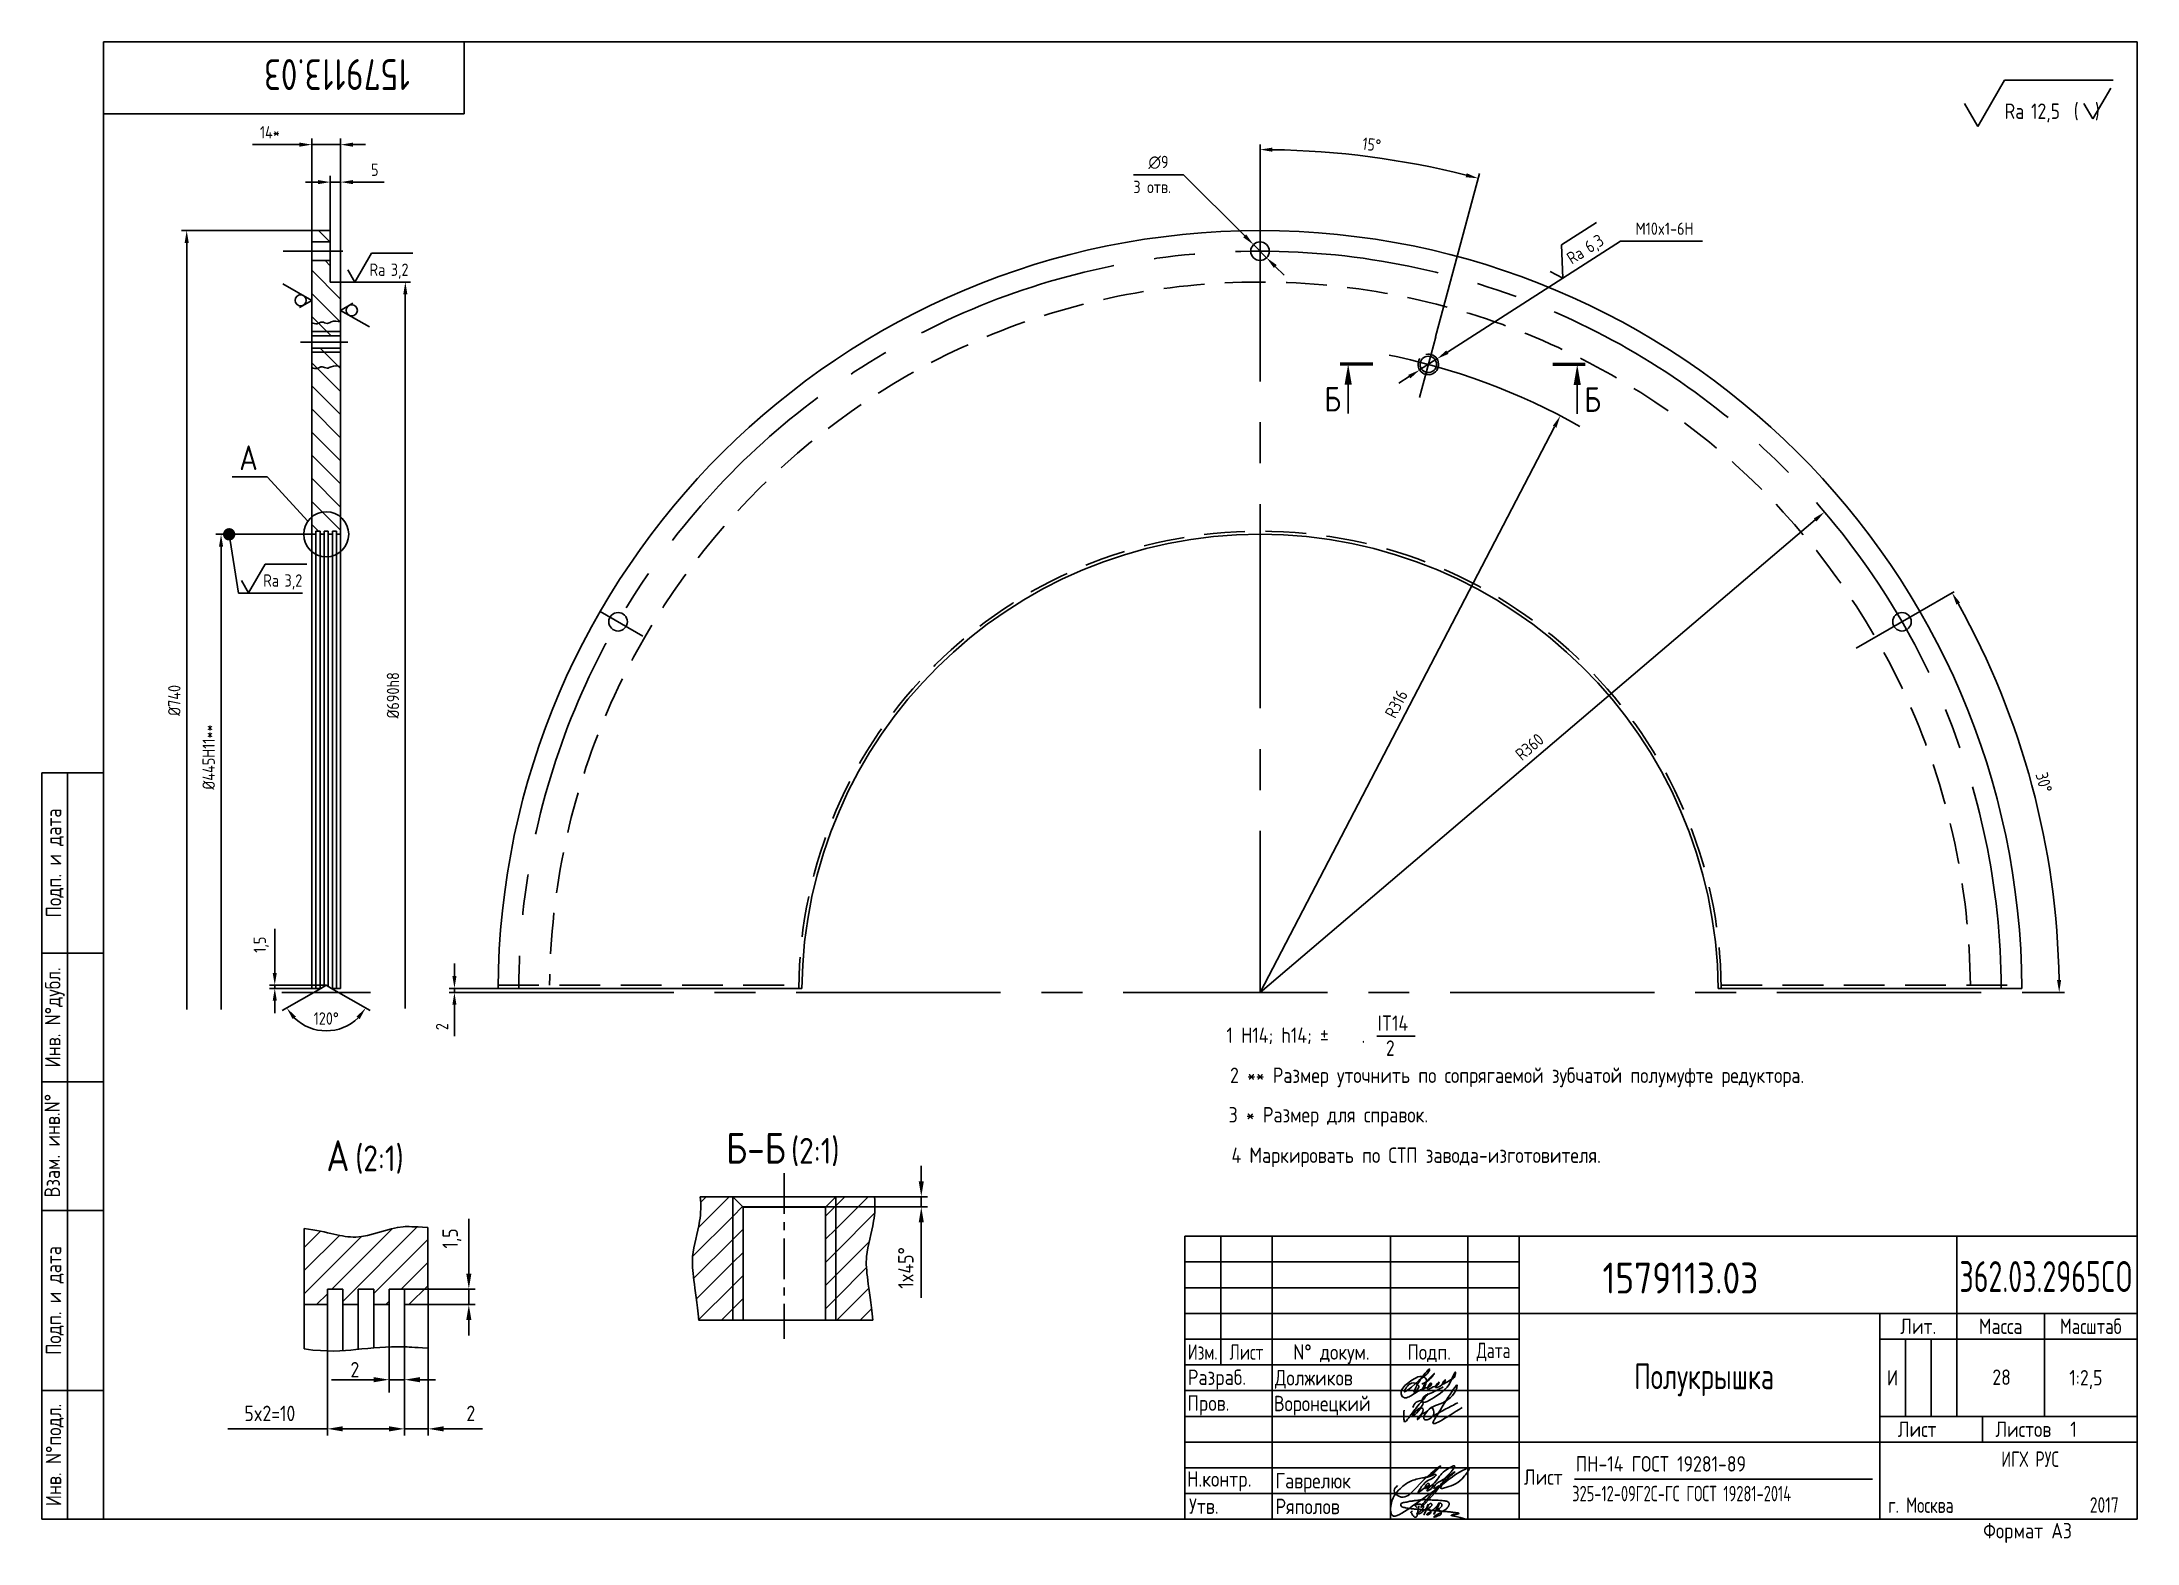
# Paper-space layout 'Format_A3' of a CAD drawing. Header units: millimetres. Extents: x 17 to 424, y 0 to 292.
# The model-space entities are those that its viewports show. They can reach past a viewport. Long polylines and large blocks are cut down to what shows.
import ezdxf
from ezdxf.enums import TextEntityAlignment as Align

# ---------------------------------------------------------------- set-up
doc = ezdxf.new("R2010")
doc.units = ezdxf.units.MM
doc.header["$LTSCALE"] = 0.5
doc.linetypes.add('CENTER', pattern=[50.8, 31.75, -6.35, 6.35, -6.35])
doc.linetypes.add('HIDDEN', pattern=[9.525, 6.35, -3.175])
for name, color, linetype in [('Bord', 1, 'Continuous'), ('Cen', 5, 'CENTER'), ('Con', 6, 'Continuous'), ('Cont', 6, 'Continuous'), ('Dim', 7, 'Continuous'), ('Hatch', 2, 'Continuous'), ('Hide', 2, 'HIDDEN'), ('Text', 3, 'Continuous'), ('Textb', 6, 'Continuous'), ('Vporti', 7, 'Continuous')]:
    doc.layers.add(name, color=color, linetype=linetype)
doc.layers.get('Vporti').off()
doc.styles.add('Style1', font='romans.shx', dxfattribs={"width": 0.8})
doc.dimstyles.new('Copy of Dia2', dxfattribs={"dimscale": 2, "dimtxt": 3, "dimasz": 3, "dimexe": 1.25, "dimexo": 0.625, "dimgap": 1.5, "dimtad": 1, "dimtoh": 1, "dimdec": 0, "dimtxsty": 'Style1', "dimcen": 2.5, "dimse1": 1, "dimclrt": 3, "dimadec": 0, "dimazin": 0, "dimtfac": 1, "dimtdec": 0, "dimtmove": 0, "dimatfit": 2, "dimfxl": 1, "dimarcsym": 0})
doc.dimstyles.new('Dia_2', dxfattribs={"dimscale": 2, "dimtxt": 3, "dimasz": 3, "dimexe": 1.25, "dimexo": 0.625, "dimgap": 1.5, "dimtad": 1, "dimtoh": 1, "dimdec": 0, "dimtxsty": 'Style1', "dimcen": 2.5, "dimclrt": 3, "dimadec": 0, "dimazin": 0, "dimtfac": 1, "dimtdec": 0, "dimtmove": 0, "dimatfit": 3, "dimfxl": 1, "dimarcsym": 0})
doc.dimstyles.new('LIN 2', dxfattribs={"dimscale": 2, "dimtxt": 3, "dimasz": 3, "dimexe": 1.5, "dimexo": 0, "dimgap": 1.5, "dimtad": 1, "dimdec": 0, "dimrnd": 1, "dimdsep": 46, "dimtxsty": 'Style1', "dimcen": 0, "dimdle": 2, "dimclrd": 256, "dimclrt": 3, "dimadec": 0, "dimazin": 0, "dimtfac": 0.666667, "dimtdec": 0, "dimtmove": 0, "dimatfit": 2, "dimfxl": 1, "dimtvp": 0.833333, "dimtolj": 1, "dimtzin": 0, "dimarcsym": 0})
doc.dimstyles.new('Lin_0.5', dxfattribs={"dimscale": 0.5, "dimtxt": 3, "dimasz": 3, "dimexe": 1.25, "dimexo": 0, "dimgap": 1.5, "dimtad": 1, "dimtxsty": 'Style1', "dimcen": 2.5, "dimclrt": 3, "dimadec": 0, "dimazin": 0, "dimtfac": 1, "dimtmove": 0, "dimatfit": 3, "dimldrblk": 'DOT', "dimfxl": 1, "dimarcsym": 0})
doc.dimstyles.new('Lin_2', dxfattribs={"dimscale": 2, "dimtxt": 3, "dimasz": 3, "dimexe": 1.25, "dimexo": 0, "dimgap": 1.5, "dimtad": 1, "dimdec": 1, "dimtxsty": 'Style1', "dimcen": 2.5, "dimclrt": 3, "dimadec": 0, "dimazin": 0, "dimtfac": 1, "dimtdec": 1, "dimtmove": 0, "dimatfit": 3, "dimldrblk": 'DOT', "dimfxl": 1, "dimarcsym": 0})

psp = doc.layouts.new('Format_A3')

# ---------------------------------------------------------------- texts
at = {"layer": 'Con', "style": 'Style1', "width": 0.75}
psp.add_text('1579113.03', height=6, rotation=180, dxfattribs=at).set_placement((88.77, 288.66))
at = {"layer": 'Con', "style": 'Style1', "width": 0.8}
psp.add_text('1579113.03', height=6, dxfattribs=at).set_placement((320.42, 48.87))
at = {"layer": 'Con', "style": 'Style1', "width": 0.490878}
psp.add_text('362.03.2965CO', height=6, dxfattribs=at).set_placement((389.76, 49.16), (423.42, 49.16), align=Align.FIT)
at = {"layer": 'Text', "style": 'Style1', "width": 0.8}
for s, p in [('Подп. и дата', (19.76, 132.5)), ('Инв. N%%dдубл.', (19.76, 102.5)), ('Взам. инв.N%%d ', (19.26, 78.38)), ('Подп. и дата', (19.76, 47.5)), ('Инв. N%%dподл.', (19.76, 17.5))]:
    psp.add_text(s, height=3, rotation=90, dxfattribs=at).set_placement(p, align=Align.MIDDLE)
at = {"layer": 'Text', "style": 'Style1'}
for s, width, p in [('IT14', 0.8, (276.75, 99.89)), ('1 H14; h14; %%P    .', 0.8, (247.38, 97.54)), (' 2', 0.8, (276.75, 95.03)), ('2 ** Размер уточнить по сопрягаемой зубчатой полумуфте редуктора.', 0.8, (248.07, 89.76)), ('3 * Размер для справок.', 0.8, (247.8, 82.09)), ('4 Маркировать по СТП завода-изготовителя.', 0.8, (248.35, 74.23)), ('Разpаб.', 0.8, (239.87, 31.1)), ('Должиков', 0.8, (256.77, 31)), ('28', 0.8, (396.15, 31.11)), ('1:2,5', 0.8, (411.09, 31)), ('Пpов.', 0.8, (239.79, 26.08)), ('Воронецкий', 0.8, (256.57, 26)), ('1', 0.8, (411.29, 21)), ('ПН-14 ГОСТ 19281-89', 0.8, (315.21, 14.27)), ('Н.контp.', 0.8, (239.71, 11.34)), ('Гаврелюк', 0.8, (256.9, 11)), ('Лист', 0.8, (305.15, 11.7)), ('Утв.', 0.8, (240.1, 6.06)), ('Ряполов', 0.8, (256.9, 6)), ('325-12-09Г2С-ГС ГОСТ 19281-2014', 0.65, (314.53, 8.5)), ('г. Москва', 0.7, (375.93, 6.25)), ('Фоpмат А3', 0.8, (394.37, 1.29))]:
    psp.add_text(s, height=3, dxfattribs=dict(at, width=width)).set_placement(p)
for s, width, p in [('Лит.', 0.8, (381.76, 42.5)), ('Масса', 0.8, (397.76, 42.5)), ('Масштаб', 0.75, (415.26, 42.5)), ('Изм.', 0.7, (242.76, 37.5)), ('Лист', 0.7, (251.26, 37.5)), ('N%%d докум.', 0.8, (267.76, 37.5)), ('Подп.', 0.8, (286.76, 37.5)), ('Лист', 0.8, (381.54, 22.5)), ('Лист', 0.8, (381.54, 22.5)), ('Листов', 0.8, (402.16, 22.5)), ('Листов', 0.8, (402.16, 22.5))]:
    psp.add_text(s, height=3, dxfattribs=dict(at, width=width)).set_placement(p, align=Align.MIDDLE_CENTER)
for s, width, p in [('Дата', 0.7, (299.26, 37.5)), ('И', 0.8, (376.76, 32.5)), ('ИГХ РУС', 0.7, (403.49, 16.69))]:
    psp.add_text(s, height=3, dxfattribs=dict(at, width=width)).set_placement(p, align=Align.MIDDLE)
at = {"layer": 'Text', "style": 'Style1', "width": 0.7}
psp.add_attdef('2017', (415.08, 6.29), '', height=3, dxfattribs=at)
at = {"layer": 'Textb', "style": 'Style1', "width": 0.7}
psp.add_text('Полукрышка', height=5, dxfattribs=at).set_placement((326.58, 30.28))

msp = doc.modelspace()

# ---------------------------------------------------------------- texts
at = {"layer": 'Dim', "color": 3, "insert": (818.553, -141.173), "char_height": 1.5, "attachment_point": 5, "style": 'Style1'}
msp.add_mtext('2', dxfattribs=at)
at = {"layer": 'Text', "style": 'Style1', "width": 0.8}
msp.add_text('3 отв.', height=6, dxfattribs=at).set_placement((1267.548, 414.903))
at = {"layer": 'Textb', "style": 'Style1', "width": 0.8}
msp.add_text('A', height=12, dxfattribs=at).set_placement((833.364, 280.403))

# ---------------------------------------------------------------- blocks, each defined once
blk = doc.blocks.new('A$C314368CF')
at = {"layer": 'Text'}
for q in [(7.18, 6), (1.98, 3)]:
    blk.add_line((3.72, 0), q, dxfattribs=at)
at = {"layer": 'Text', "style": 'Style1', "width": 0.8}
blk.add_text('(  )', height=3, dxfattribs=at).set_placement((0, 0))
blk = doc.blocks.new('sherISO_18')
at = {"layer": 'Cont'}
for p, q in [((-30.94, -16.46), (-25.74, -7.46)), ((-25.74, -7.46), (-4.67, -7.46)), ((-30.94, -16.46), (-33.54, -11.96))]:
    blk.add_line(p, q, dxfattribs=at)
blk.add_blockref('A$C314368CF', (-12.3, -14.96))
at = {"layer": 'Textb', "style": 'Style1', "width": 0.8}
blk.add_text('Ra', height=3, dxfattribs=at).set_placement((-25.74, -14.96))
blk.add_attdef('12,5', (-20.6, -14.96), '', height=3, dxfattribs=at)
blk = doc.blocks.new('*D14')
at = {"layer": 'Defpoints', "color": 0, "transparency": 16777216}
for p in [(815.42, -158.36), (828.18, -157.36), (832.73, -158.36)]:
    blk.add_point(p, dxfattribs=at)
at = {"layer": 'Dim', "color": 0, "lineweight": -2, "transparency": 16777216}
for p, q in [((832.73, -155.86), (832.73, -154.36)), ((815.42, -158.36), (833.35, -158.36)), ((828.18, -157.36), (833.35, -157.36)), ((832.73, -157.36), (832.73, -158.36)), ((832.73, -159.86), (832.73, -167.2))]:
    blk.add_line(p, q, dxfattribs=at)
at = {"layer": 'Dim', "color": 0, "transparency": 16777216}
for points in [[(832.48, -155.86), (832.98, -155.86), (832.73, -157.36)], [(832.48, -159.86), (832.98, -159.86), (832.73, -158.36)]]:
    blk.add_solid(points, dxfattribs=at)
at = {"layer": 'Dim', "color": 3, "transparency": 16777216, "insert": (831.23, -164.28), "char_height": 1.5, "attachment_point": 5, "rotation": 90, "style": 'Style1'}
blk.add_mtext('1x45°', dxfattribs=at)
blk = doc.blocks.new('_Dot')
at = {"color": 0, "linetype": 'ByBlock', "lineweight": -2}
blk.add_line((-0.5, 0), (-1, 0), dxfattribs=at)
at = {"color": 0, "linetype": 'ByBlock', "const_width": 0.5}
blk.add_lwpolyline([(-0.25, 0, 1), (0.25, 0, 1)], format="xyb", close=True, dxfattribs=at)
blk = doc.blocks.new('*D16')
at = {"layer": 'Defpoints', "color": 0, "transparency": 16777216}
for p in [(825.66, -134.85), (823.38, -139.85), (825.66, -146.92)]:
    blk.add_point(p, dxfattribs=at)
at = {"layer": 'Dim', "color": 0, "lineweight": -2, "transparency": 16777216}
for p, q in [((825.66, -134.85), (825.66, -147.55)), ((823.38, -139.85), (823.38, -147.55)), ((821.88, -146.92), (820.38, -146.92)), ((823.38, -146.92), (825.66, -146.92)), ((827.16, -146.92), (830.96, -146.92))]:
    blk.add_line(p, q, dxfattribs=at)
at = {"layer": 'Dim', "color": 0, "transparency": 16777216}
for points in [[(821.88, -146.67), (821.88, -147.17), (823.38, -146.92)], [(827.16, -146.67), (827.16, -147.17), (825.66, -146.92)]]:
    blk.add_solid(points, dxfattribs=at)
at = {"layer": 'Dim', "color": 3, "transparency": 16777216, "insert": (829.81, -145.42), "char_height": 1.5, "attachment_point": 5, "style": 'Style1'}
blk.add_mtext('2', dxfattribs=at)
blk = doc.blocks.new('*D17')
at = {"layer": 'Defpoints', "color": 0, "transparency": 16777216}
for p in [(815.88, -134.85), (823.38, -139.85), (815.88, -146.92)]:
    blk.add_point(p, dxfattribs=at)
at = {"layer": 'Dim', "color": 0, "lineweight": -2, "transparency": 16777216}
for p, q in [((815.88, -134.85), (815.88, -147.55)), ((823.38, -139.85), (823.38, -147.55)), ((815.88, -146.92), (806.2, -146.92)), ((821.88, -146.92), (817.38, -146.92))]:
    blk.add_line(p, q, dxfattribs=at)
at = {"layer": 'Dim', "color": 0, "transparency": 16777216}
for points in [[(817.38, -146.67), (817.38, -147.17), (815.88, -146.92)], [(821.88, -146.67), (821.88, -147.17), (823.38, -146.92)]]:
    blk.add_solid(points, dxfattribs=at)
at = {"layer": 'Dim', "color": 3, "transparency": 16777216, "insert": (810.29, -145.42), "char_height": 1.5, "attachment_point": 5, "style": 'Style1'}
blk.add_mtext('5x2=10', dxfattribs=at)
blk = doc.blocks.new('*D18')
at = {"layer": 'Defpoints', "color": 0, "transparency": 16777216}
for p in [(823.38, -133.35), (829.62, -133.35), (825.63, -134.85)]:
    blk.add_point(p, dxfattribs=at)
at = {"layer": 'Dim', "color": 0, "lineweight": -2, "transparency": 16777216}
for p, q in [((829.62, -131.85), (829.62, -126.51)), ((823.38, -133.35), (830.25, -133.35)), ((829.62, -134.85), (829.62, -133.35)), ((825.63, -134.85), (830.25, -134.85)), ((829.62, -136.35), (829.62, -137.85))]:
    blk.add_line(p, q, dxfattribs=at)
at = {"layer": 'Dim', "color": 0, "transparency": 16777216}
for points in [[(829.37, -131.85), (829.87, -131.85), (829.62, -133.35)], [(829.37, -136.35), (829.87, -136.35), (829.62, -134.85)]]:
    blk.add_solid(points, dxfattribs=at)
at = {"layer": 'Dim', "color": 3, "transparency": 16777216, "insert": (827.98, -128.43), "char_height": 1.5, "attachment_point": 5, "rotation": 90, "style": 'Style1'}
blk.add_mtext('1,5', dxfattribs=at)
blk = doc.blocks.new('ZNAK01')
at = {"layer": 'Textb', "style": 'Style1', "width": 0.8}
blk.add_attdef('А', text='', height=6, dxfattribs=at).set_placement((3.95, -0.02), align=Align.RIGHT)
blk.add_attdef('SC(1)', (5.07, -0.02), '', height=5, dxfattribs=at)
blk = doc.blocks.new('ZNAK02')
at = {"layer": 'Textb', "style": 'Style1', "width": 0.8}
blk.add_attdef('А-А', text='', height=6, dxfattribs=at).set_placement((13.92, -0.06), align=Align.RIGHT)
blk.add_attdef('SC(1)', (14.94, -0.06), '', height=5, dxfattribs=at)
blk = doc.blocks.new('*D42')
at = {"layer": 'Defpoints', "color": 0, "transparency": 16777216}
for p in [(1415.01, 334.42), (1406.59, 329.02)]:
    blk.add_point(p, dxfattribs=at)
at = {"layer": 'Dim', "color": 0, "lineweight": -2, "transparency": 16777216}
for p, q in [((1504.11, 391.63), (1420.06, 337.66)), ((1543.91, 391.63), (1504.11, 391.63)), ((1406.59, 329.02), (1415.01, 334.42)), ((1401.54, 325.77), (1396.49, 322.53))]:
    blk.add_line(p, q, dxfattribs=at)
at = {"layer": 'Dim', "color": 0, "transparency": 16777216}
for points in [[(1419.52, 338.5), (1420.6, 336.82), (1415.01, 334.42)], [(1401, 326.62), (1402.08, 324.93), (1406.59, 329.02)]]:
    blk.add_solid(points, dxfattribs=at)
at = {"layer": 'Dim', "color": 3, "transparency": 16777216, "insert": (1525.51, 397.63), "char_height": 6, "attachment_point": 5, "style": 'Style1'}
blk.add_mtext('M10x1-6H', dxfattribs=at)
blk = doc.blocks.new('sherISO_03')
at = {"layer": 'Text'}
blk.add_line((4.04, 7), (14.12, 7), dxfattribs=at)
blk.add_lwpolyline([(-1.73, 3), (0, 0), (4.04, 7)], dxfattribs=at)
at = {"layer": 'Text', "style": 'Style1', "width": 0.8}
blk.add_text('Ra', height=3, dxfattribs=at).set_placement((3.58, 1.5))
blk.add_attdef('6,3', (8.73, 1.5), '', height=3, dxfattribs=at)
blk = doc.blocks.new('razrez06')
at = {"layer": 'Text', "const_width": 0.8}
blk.add_lwpolyline([(2, 0), (-6, 0)], dxfattribs=at)
at = {"layer": 'Text'}
blk.add_lwpolyline([(0, 0, 0, 1.76, 0), (0, -5, 1.76, 1.76, 0)], format="xyseb", dxfattribs=at)
blk.add_lwpolyline([(0, -12), (0, -5)], dxfattribs=at)
at = {"layer": 'Textb', "style": 'Style1', "width": 0.8}
blk.add_attdef('А', (1.7, -11.5), '', height=6, dxfattribs=at)
blk = doc.blocks.new('razrez05')
at = {"layer": 'Text', "const_width": 0.8}
blk.add_lwpolyline([(-2, 0), (6, 0)], dxfattribs=at)
at = {"layer": 'Text'}
blk.add_lwpolyline([(0, 0, 0, 1.76, 0), (0, -5, 1.76, 1.76, 0)], format="xyseb", dxfattribs=at)
blk.add_lwpolyline([(0, -12), (0, -5)], dxfattribs=at)
at = {"layer": 'Textb', "style": 'Style1', "width": 0.8}
blk.add_attdef('А', text='', height=6, dxfattribs=at).set_placement((-1.7, -11.5, 39), align=Align.RIGHT)
blk = doc.blocks.new('*D43')
at = {"layer": 'Defpoints', "color": 0, "transparency": 16777216}
for p in [(1325.89, 389.88), (1332.25, 383.52)]:
    blk.add_point(p, dxfattribs=at)
at = {"layer": 'Dim', "color": 0, "lineweight": -2, "transparency": 16777216}
for p, q in [((1276.11, 423.83), (1291.93, 423.83)), ((1291.93, 423.83), (1321.64, 394.12)), ((1332.25, 383.52), (1325.89, 389.88)), ((1336.49, 379.27), (1340.74, 375.03))]:
    blk.add_line(p, q, dxfattribs=at)
at = {"layer": 'Dim', "color": 0, "transparency": 16777216}
for points in [[(1322.35, 394.83), (1320.94, 393.42), (1325.89, 389.88)], [(1337.2, 379.98), (1335.79, 378.57), (1332.25, 383.52)]]:
    blk.add_solid(points, dxfattribs=at)
at = {"layer": 'Dim', "color": 3, "transparency": 16777216, "insert": (1279.76, 429.83), "char_height": 6, "attachment_point": 5, "style": 'Style1'}
blk.add_mtext('∅9', dxfattribs=at)
blk = doc.blocks.new('*D44')
at = {"layer": 'Defpoints', "color": 0, "transparency": 16777216}
for p in [(1400.15, 429.82), (1329.07, 422.66), (1414.37, 345.05), (1406.49, 315.63), (1329.07, 26.7)]:
    blk.add_point(p, dxfattribs=at)
at = {"layer": 'Dim', "color": 0, "linetype": 'ByBlock', "lineweight": -2, "transparency": 16777216}
for p, q in [((1329.07, 422.66), (1329.07, 438.54)), ((1414.37, 345.05), (1435.66, 424.5))]:
    blk.add_line(p, q, dxfattribs=at)
blk.add_arc((1329.07, 26.7), 409.34, 75.8398, 89.1602, dxfattribs=at)
at = {"layer": 'Dim', "color": 0, "transparency": 16777216}
for points in [[(1335.06, 434.99), (1335.08, 436.99), (1329.07, 436.04)], [(1429.46, 424.57), (1428.96, 422.63), (1435.01, 422.09)]]:
    blk.add_solid(points, dxfattribs=at)
at = {"layer": 'Dim', "color": 3, "transparency": 16777216, "insert": (1383.28, 438.48), "char_height": 6, "attachment_point": 5, "rotation": 352.5, "style": 'Style1'}
blk.add_mtext('15°', dxfattribs=at)
blk = doc.blocks.new('*D45')
at = {"layer": 'Defpoints', "color": 0, "transparency": 16777216}
for p in [(1474.91, 306.78), (1329.07, 26.7)]:
    blk.add_point(p, dxfattribs=at)
at = {"layer": 'Dim', "color": 0, "lineweight": -2, "transparency": 16777216}
blk.add_line((1329.07, 26.7), (1472.14, 301.46), dxfattribs=at)
at = {"layer": 'Dim', "color": 0, "transparency": 16777216}
blk.add_solid([(1471.26, 301.92), (1473.03, 301), (1474.91, 306.78)], dxfattribs=at)
at = {"layer": 'Dim', "color": 3, "transparency": 16777216, "insert": (1395.28, 166.85), "char_height": 6, "attachment_point": 5, "rotation": 62.4933, "style": 'Style1'}
blk.add_mtext('R316', dxfattribs=at)
blk = doc.blocks.new('*D46')
at = {"layer": 'Defpoints', "color": 0, "transparency": 16777216}
for p in [(1649.48, 211.73), (1711.28, 94.1), (945.13, 26.7), (1329, 26.7), (1712.88, 26.7)]:
    blk.add_point(p, dxfattribs=at)
at = {"layer": 'Dim', "color": 0, "lineweight": -2, "transparency": 16777216}
blk.add_line((1714.13, 26.7), (1719.68, 26.7), dxfattribs=at)
blk.add_arc((1329, 26.7), 388.17, 0.8856, 29.1144, dxfattribs=at)
at = {"layer": 'Dim', "color": 0, "transparency": 16777216}
for points in [[(1667.26, 215.07), (1669, 216.06), (1665.17, 220.78)], [(1718.13, 32.7), (1716.13, 32.69), (1717.18, 26.7)]]:
    blk.add_solid(points, dxfattribs=at)
at = {"layer": 'Dim', "color": 3, "transparency": 16777216, "insert": (1709.75, 128.72), "char_height": 6, "attachment_point": 5, "rotation": 285, "style": 'Style1'}
blk.add_mtext('30°', dxfattribs=at)
blk = doc.blocks.new('*D47')
at = {"layer": 'Defpoints', "color": 0, "transparency": 16777216}
for p in [(1603.2, 260.04), (1329.07, 26.7)]:
    blk.add_point(p, dxfattribs=at)
at = {"layer": 'Dim', "color": 0, "lineweight": -2, "transparency": 16777216}
blk.add_line((1329.07, 26.7), (1598.64, 256.16), dxfattribs=at)
at = {"layer": 'Dim', "color": 0, "transparency": 16777216}
blk.add_solid([(1597.99, 256.92), (1599.28, 255.39), (1603.2, 260.04)], dxfattribs=at)
at = {"layer": 'Dim', "color": 3, "transparency": 16777216, "insert": (1459.96, 145.99), "char_height": 6, "attachment_point": 5, "rotation": 40.405, "style": 'Style1'}
blk.add_mtext('R360', dxfattribs=at)
blk = doc.blocks.new('*D48')
at = {"layer": 'Defpoints', "color": 0, "transparency": 16777216}
for p in [(868.58, 438.44), (868.58, 396.7), (882.58, 371.7)]:
    blk.add_point(p, dxfattribs=at)
at = {"layer": 'Dim', "color": 0, "lineweight": -2, "transparency": 16777216}
for p, q in [((868.58, 396.7), (868.58, 441.44)), ((882.58, 371.7), (882.58, 441.44))]:
    blk.add_line(p, q, dxfattribs=at)
at = {"layer": 'Dim', "lineweight": -2, "transparency": 16777216}
for p, q in [((862.58, 438.44), (839.84, 438.44)), ((882.58, 438.44), (868.58, 438.44)), ((888.58, 438.44), (894.58, 438.44))]:
    blk.add_line(p, q, dxfattribs=at)
at = {"layer": 'Dim', "transparency": 16777216}
for points in [[(862.58, 439.44), (862.58, 437.44), (868.58, 438.44)], [(888.58, 439.44), (888.58, 437.44), (882.58, 438.44)]]:
    blk.add_solid(points, dxfattribs=at)
at = {"layer": 'Dim', "color": 3, "transparency": 16777216, "insert": (848.21, 444.44), "char_height": 6, "attachment_point": 5, "style": 'Style1'}
blk.add_mtext('\\A1;14*', dxfattribs=at)
blk = doc.blocks.new('sherISO_09')
at = {"layer": 'Text'}
for q in [(4.04, 7), (-1.73, 3)]:
    blk.add_line((0, 0), q, dxfattribs=at)
blk.add_circle((0, 2.71), 1.35, dxfattribs=at)
blk = doc.blocks.new('*D49')
at = {"layer": 'Defpoints', "color": 0, "transparency": 16777216}
for p in [(872.98, 28.7), (875.58, 30.2), (875.58, 30.2), (878.18, 28.7), (868.01, 9.4)]:
    blk.add_point(p, dxfattribs=at)
at = {"layer": 'Dim', "color": 0, "lineweight": -2, "transparency": 16777216}
for p, q in [((872.98, 28.7), (854.24, 17.88)), ((878.18, 28.7), (896.91, 17.88))]:
    blk.add_line(p, q, dxfattribs=at)
blk.add_arc((875.58, 30.2), 22.14, 225.5783, 314.4217, dxfattribs=at)
at = {"layer": 'Dim', "color": 0, "transparency": 16777216}
for points in [[(859.29, 13.77), (860.88, 15), (856.41, 19.13)], [(890.28, 15), (891.86, 13.77), (894.75, 19.13)]]:
    blk.add_solid(points, dxfattribs=at)
at = {"layer": 'Dim', "color": 3, "transparency": 16777216, "insert": (875.58, 14.06), "char_height": 6, "attachment_point": 5, "style": 'Style1'}
blk.add_mtext('120°', dxfattribs=at)
blk = doc.blocks.new('*D50')
at = {"layer": 'Defpoints', "color": 0, "transparency": 16777216}
for p in [(850.59, 30.2), (868.58, 28.7), (875.58, 30.2)]:
    blk.add_point(p, dxfattribs=at)
at = {"layer": 'Dim', "color": 0, "lineweight": -2, "transparency": 16777216}
for p, q in [((850.59, 36.2), (850.59, 57.57)), ((875.58, 30.2), (848.09, 30.2)), ((868.58, 28.7), (848.09, 28.7)), ((850.59, 28.7), (850.59, 30.2)), ((850.59, 22.7), (850.59, 16.7))]:
    blk.add_line(p, q, dxfattribs=at)
at = {"layer": 'Dim', "color": 0, "transparency": 16777216}
for points in [[(849.59, 36.2), (851.59, 36.2), (850.59, 30.2)], [(849.59, 22.7), (851.59, 22.7), (850.59, 28.7)]]:
    blk.add_solid(points, dxfattribs=at)
at = {"layer": 'Dim', "color": 3, "transparency": 16777216, "insert": (844.02, 49.88), "char_height": 6, "attachment_point": 5, "rotation": 90, "style": 'Style1'}
blk.add_mtext('1,5', dxfattribs=at)
blk = doc.blocks.new('*D51')
at = {"layer": 'Defpoints', "color": 0, "transparency": 16777216}
for p in [(824.5, 249.2), (868.58, 249.2), (829.6, 119.2)]:
    blk.add_point(p, dxfattribs=at)
at = {"layer": 'Dim', "color": 0, "lineweight": -2, "transparency": 16777216}
for p, q in [((868.58, 249.2), (822, 249.2)), ((824.5, 119.2), (824.5, 243.2))]:
    blk.add_line(p, q, dxfattribs=at)
at = {"layer": 'Dim', "color": 0, "transparency": 16777216}
blk.add_solid([(823.5, 243.2), (825.5, 243.2), (824.5, 249.2)], dxfattribs=at)
at = {"layer": 'Dim', "color": 3, "transparency": 16777216, "insert": (818.5, 141.02), "char_height": 6, "attachment_point": 5, "rotation": 90, "style": 'Style1'}
blk.add_mtext('%%c445H11**', dxfattribs=at)
blk = doc.blocks.new('_None')
blk = doc.blocks.new('sherISO_04')
at = {"layer": 'Text'}
blk.add_line((4.04, 7), (14.12, 7), dxfattribs=at)
blk.add_lwpolyline([(-1.73, 3), (0, 0), (4.04, 7)], dxfattribs=at)
at = {"layer": 'Text', "style": 'Style1', "width": 0.8}
blk.add_text('Ra', height=3, dxfattribs=at).set_placement((3.58, 1.5))
blk.add_attdef('3,2', (8.73, 1.5), '', height=3, dxfattribs=at)
blk = doc.blocks.new('*D52')
at = {"layer": 'Defpoints', "color": 0, "transparency": 16777216}
for p in [(882.58, 420.25), (877.58, 396.7), (882.58, 396.7)]:
    blk.add_point(p, dxfattribs=at)
at = {"layer": 'Dim', "color": 0, "lineweight": -2, "transparency": 16777216}
for p, q in [((877.58, 396.7), (877.58, 423.25)), ((882.58, 396.7), (882.58, 423.25))]:
    blk.add_line(p, q, dxfattribs=at)
at = {"layer": 'Dim', "lineweight": -2, "transparency": 16777216}
for p, q in [((871.58, 420.25), (865.58, 420.25)), ((877.58, 420.25), (882.58, 420.25)), ((888.58, 420.25), (903.78, 420.25))]:
    blk.add_line(p, q, dxfattribs=at)
at = {"layer": 'Dim', "transparency": 16777216}
for points in [[(871.58, 421.25), (871.58, 419.25), (877.58, 420.25)], [(888.58, 421.25), (888.58, 419.25), (882.58, 420.25)]]:
    blk.add_solid(points, dxfattribs=at)
at = {"layer": 'Dim', "color": 3, "transparency": 16777216, "insert": (899.18, 426.25), "char_height": 6, "attachment_point": 5, "style": 'Style1'}
blk.add_mtext('\\A1;5', dxfattribs=at)
blk = doc.blocks.new('*D53')
at = {"layer": 'Defpoints', "color": 0, "transparency": 16777216}
for p in [(882.58, 371.7), (914, 371.7), (886.67, 141.7)]:
    blk.add_point(p, dxfattribs=at)
at = {"layer": 'Dim', "color": 0, "lineweight": -2, "transparency": 16777216}
for p, q in [((882.58, 371.7), (916.5, 371.7)), ((914, 141.7), (914, 365.7))]:
    blk.add_line(p, q, dxfattribs=at)
at = {"layer": 'Dim', "color": 0, "transparency": 16777216}
blk.add_solid([(913, 365.7), (915, 365.7), (914, 371.7)], dxfattribs=at)
at = {"layer": 'Dim', "color": 3, "transparency": 16777216, "insert": (908, 170.99), "char_height": 6, "attachment_point": 5, "rotation": 90, "style": 'Style1'}
blk.add_mtext('%%c690h8', dxfattribs=at)
blk = doc.blocks.new('*D54')
at = {"layer": 'Defpoints', "color": 0, "transparency": 16777216}
for p in [(868.58, 396.7), (807.82, 146.7), (829.6, 146.7)]:
    blk.add_point(p, dxfattribs=at)
at = {"layer": 'Dim', "color": 0, "lineweight": -2, "transparency": 16777216}
for p, q in [((868.58, 396.7), (805.32, 396.7)), ((807.82, 390.7), (807.82, 146.7))]:
    blk.add_line(p, q, dxfattribs=at)
at = {"layer": 'Dim', "color": 0, "transparency": 16777216}
blk.add_solid([(806.82, 390.7), (808.82, 390.7), (807.82, 396.7)], dxfattribs=at)
at = {"layer": 'Dim', "color": 3, "transparency": 16777216, "insert": (801.82, 168.54), "char_height": 6, "attachment_point": 5, "rotation": 90, "style": 'Style1'}
blk.add_mtext('%%c740', dxfattribs=at)
blk = doc.blocks.new('*D55')
at = {"layer": 'Defpoints', "color": 0, "transparency": 16777216}
for p in [(965.1, 28.7), (937.85, 26.7), (965.1, 26.7)]:
    blk.add_point(p, dxfattribs=at)
at = {"layer": 'Dim', "color": 0, "lineweight": -2, "transparency": 16777216}
for p, q in [((937.85, 34.7), (937.85, 40.7)), ((965.1, 28.7), (935.35, 28.7)), ((937.85, 28.7), (937.85, 26.7)), ((965.1, 26.7), (935.35, 26.7)), ((937.85, 20.7), (937.85, 5.5))]:
    blk.add_line(p, q, dxfattribs=at)
at = {"layer": 'Dim', "color": 0, "transparency": 16777216}
for points in [[(936.85, 34.7), (938.85, 34.7), (937.85, 28.7)], [(936.85, 20.7), (938.85, 20.7), (937.85, 26.7)]]:
    blk.add_solid(points, dxfattribs=at)
at = {"layer": 'Dim', "color": 3, "transparency": 16777216, "insert": (931.85, 10.1), "char_height": 6, "attachment_point": 5, "rotation": 90, "style": 'Style1'}
blk.add_mtext('2', dxfattribs=at)

# ---------------------------------------------------------------- dimensions: what is measured, and where the dimension line sits
at = {"layer": 'Dim'}
dim = msp.add_linear_dim(base=(868.578, 438.44), p1=(882.578, 371.698), p2=(868.578, 396.698), text='<>*', dimstyle='LIN 2', dxfattribs=at)
dim.commit()
dim.dimension.update_dxf_attribs({"geometry": '*D48', "text_midpoint": (848.207, 444.44)})
dim = msp.add_angular_dim_2l(base=(1400.151, 429.819), line1=((1329.069, 422.665), (1329.069, 26.697)), line2=((1406.489, 315.63), (1414.371, 345.046)), dimstyle='Lin_2', override={"dimarcsym": 1}, dxfattribs=at)
dim.commit()
dim.dimension.update_dxf_attribs({"geometry": '*D44', "text_midpoint": (1383.282, 438.485)})
dim = msp.add_diameter_dim_2p(p1=(1332.251, 383.516), p2=(1325.887, 389.88), dimstyle='Dia_2', dxfattribs=at)
dim.commit()
dim.dimension.update_dxf_attribs({"geometry": '*D43', "text_midpoint": (1279.764, 423.834), "dimtype": 163})
dim = msp.add_linear_dim(base=(882.578, 420.25), p1=(877.578, 396.698), p2=(882.578, 396.698), dimstyle='LIN 2', dxfattribs=at)
dim.commit()
dim.dimension.update_dxf_attribs({"geometry": '*D52', "text_midpoint": (899.178, 426.25)})
dim = msp.add_diameter_dim_2p(p1=(1406.592, 329.016), p2=(1415.007, 334.419), text='M10x1-6H', dimstyle='Dia_2', dxfattribs=at)
dim.commit()
dim.dimension.update_dxf_attribs({"geometry": '*D42', "text_midpoint": (1525.506, 391.626), "dimtype": 163})
for base, p1, p2, text, override, picture, middle in [((807.82, 146.698), (868.578, 396.698), (829.605, 146.698), '%%c740', {"dimblk2": 'None', "dimsah": 1, "dimse2": 1}, '*D54', (807.82, 168.538)), ((914.003, 371.698), (886.674, 141.698), (882.578, 371.698), '%%c690h8', {"dimblk1": 'None', "dimsah": 1, "dimse1": 1}, '*D53', (914.003, 170.987)), ((824.496, 249.198), (829.605, 119.198), (868.578, 249.198), '%%c445H11**', {"dimblk1": 'None', "dimsah": 1, "dimse1": 1}, '*D51', (824.496, 141.022))]:
    dim = msp.add_linear_dim(base=base, p1=p1, p2=p2, angle=90, text=text, dimstyle='Lin_2', override=override, dxfattribs=at)
    dim.commit()
    dim.dimension.update_dxf_attribs({"geometry": picture, "text_midpoint": middle, "dimtype": 160})
for mpoint, picture, middle in [((1474.914, 306.781), '*D45', (1395.284, 166.849)), ((1603.204, 260.045), '*D47', (1459.963, 145.995))]:
    dim = msp.add_radius_dim(center=(1329.069, 26.697), mpoint=mpoint, dimstyle='Copy of Dia2', dxfattribs=at)
    dim.commit()
    dim.dimension.update_dxf_attribs({"geometry": picture, "text_midpoint": middle})
for base, line1, line2, dimstyle, picture, middle in [((1711.28, 94.102), ((945.131, 26.697), (1712.875, 26.697)), ((1329.003, 26.697), (1649.484, 211.726)), 'Copy of Dia2', '*D46', (1709.746, 128.716)), ((868.008, 9.396), ((875.578, 30.197), (878.176, 28.697)), ((875.578, 30.197), (872.98, 28.697)), 'Lin_2', '*D49', (875.578, 14.061))]:
    dim = msp.add_angular_dim_2l(base=base, line1=line1, line2=line2, dimstyle=dimstyle, dxfattribs=at)
    dim.commit()
    dim.dimension.update_dxf_attribs({"geometry": picture, "text_midpoint": middle})
for base, p1, p2, dimstyle, picture, middle in [((850.591, 30.197), (868.578, 28.697), (875.578, 30.197), 'Lin_2', '*D50', (844.019, 49.882)), ((937.845, 26.697), (965.098, 28.697), (965.098, 26.697), 'Lin_2', '*D55', (931.845, 10.097)), ((829.624, -133.349), (825.631, -134.849), (823.381, -133.349), 'Lin_0.5', '*D18', (827.981, -128.428))]:
    dim = msp.add_linear_dim(base=base, p1=p1, p2=p2, angle=90, dimstyle=dimstyle, dxfattribs=at)
    dim.commit()
    dim.dimension.update_dxf_attribs({"geometry": picture, "text_midpoint": middle})
for base, p1, p2, angle, text, picture, middle in [((815.881, -146.923), (823.381, -139.846), (815.881, -134.849), 180, '5x2=10', '*D17', (810.288, -145.423)), ((832.73, -158.362), (828.178, -157.362), (815.416, -158.362), 90, '<>x45°', '*D14', (831.23, -164.283))]:
    dim = msp.add_linear_dim(base=base, p1=p1, p2=p2, angle=angle, text=text, dimstyle='Lin_0.5', dxfattribs=at)
    dim.commit()
    dim.dimension.update_dxf_attribs({"geometry": picture, "text_midpoint": middle})
dim = msp.add_linear_dim(base=(825.661, -146.923), p1=(823.381, -139.846), p2=(825.661, -134.849), angle=180, dimstyle='Lin_0.5', override={"dimdec": 0}, dxfattribs=at)
dim.commit()
dim.dimension.update_dxf_attribs({"geometry": '*D16', "text_midpoint": (829.811, -145.423)})

# ---------------------------------------------------------------- hatches: boundary and pattern name
at = {"layer": 'Hatch'}
h = msp.add_hatch(dxfattribs=at)
h.set_pattern_fill('ANSI31', color=256, scale=2.5, angle=90, style=0)
h.paths.add_polyline_path([(877.578, 396.698), (868.578, 396.698), (868.578, 391.198), (877.578, 391.198)])
edge = h.paths.add_edge_path()
edge.add_line((877.578, 382.198), (868.578, 382.198))
edge.add_line((868.578, 382.198), (868.578, 351.877))
edge.add_spline(control_points=[(868.578, 351.877), (869.431, 351.589), (871.162, 351.004), (873.551, 352.932), (875.913, 351.095), (878.761, 353.013), (881.004, 352.763), (882.578, 352.352)], knot_values=[0, 0, 0, 0, 2.5612789, 5.2022259, 7.6945118, 9.7749661, 14.4352393, 14.4352393, 14.4352393, 14.4352393], degree=3, periodic=0)
edge.add_line((882.578, 352.352), (882.578, 371.698))
edge.add_line((882.578, 371.698), (877.578, 371.698))
edge.add_line((877.578, 371.698), (877.578, 382.198))
edge = h.paths.add_edge_path()
edge.add_spline(control_points=[(882.578, 352.352), (881.004, 352.763), (878.761, 353.013), (875.913, 351.095), (873.551, 352.932), (871.162, 351.004), (869.431, 351.589), (868.578, 351.877)], knot_values=[0, 0, 0, 0, 4.6602732, 6.7407275, 9.2330133, 11.8739604, 14.4352393, 14.4352393, 14.4352393, 14.4352393], degree=3, periodic=0)
edge.add_line((868.578, 351.877), (868.578, 347.622))
edge.add_line((868.578, 347.622), (882.578, 347.622))
edge.add_line((882.578, 347.622), (882.578, 352.352))
h.paths.add_polyline_path([(882.578, 347.622), (868.578, 347.622), (868.578, 345.622), (882.578, 345.622)])
h.paths.add_polyline_path([(882.578, 339.622), (868.578, 339.622), (868.578, 337.622), (882.578, 337.622)])
edge = h.paths.add_edge_path()
edge.add_line((882.578, 337.622), (868.578, 337.622))
edge.add_line((868.578, 337.622), (868.578, 330.153))
edge.add_spline(control_points=[(868.578, 330.153), (869.431, 329.865), (871.162, 329.28), (873.551, 331.209), (875.913, 329.372), (878.761, 331.29), (881.004, 331.04), (882.578, 330.629)], knot_values=[0, 0, 0, 0, 2.5612789, 5.2022259, 7.6945118, 9.7749661, 14.4352393, 14.4352393, 14.4352393, 14.4352393], degree=3, periodic=0)
edge.add_line((882.578, 330.629), (882.578, 337.622))
edge = h.paths.add_edge_path()
edge.add_spline(control_points=[(882.578, 330.629), (881.004, 331.04), (878.761, 331.29), (875.913, 329.372), (873.551, 331.209), (871.162, 329.28), (869.431, 329.865), (868.578, 330.153)], knot_values=[0, 0, 0, 0, 4.6602732, 6.7407275, 9.2330133, 11.8739604, 14.4352393, 14.4352393, 14.4352393, 14.4352393], degree=3, periodic=0)
edge.add_line((868.578, 330.153), (868.578, 257.603))
edge.add_arc((875.578, 249.198), 10.938, 50.20923, 129.79077, ccw=False)
edge.add_line((882.578, 257.603), (882.578, 330.629))
h.paths.add_polyline_path([(868.578, 257.603), (868.578, 249.198), (870.578, 249.198), (870.578, 250.698), (872.578, 250.698), (872.578, 249.198), (874.578, 249.198), (874.578, 250.698), (876.578, 250.698), (876.578, 249.198), (878.578, 249.198), (878.578, 250.698), (880.578, 250.698), (880.578, 249.198), (882.578, 249.198), (882.578, 257.603, 0.3619039)])
h = msp.add_hatch(dxfattribs=at)
h.set_pattern_fill('ANSI31', color=256, scale=0.5, angle=180, style=0)
h.set_pattern_definition([(225, (1625.7961, -242.1077), (1.122532, -1.122532), [])])
edge = h.paths.add_edge_path()
edge.add_spline(control_points=[(825.631, -127.364), (824.173, -127.285), (822.184, -127.146), (818.843, -128.986), (815.963, -127.768), (813.631, -127.451)], knot_values=[3.5392011, 3.5392011, 3.5392011, 3.5392011, 4.956385, 9.6903332, 13.7734699, 13.7734699, 13.7734699, 13.7734699], degree=3, periodic=0)
edge.add_line((813.631, -127.451), (813.631, -134.849))
edge.add_line((813.631, -134.849), (815.881, -134.849))
edge.add_line((815.881, -134.849), (815.881, -133.349))
edge.add_line((815.881, -133.349), (817.381, -133.349))
edge.add_line((817.381, -133.349), (817.381, -134.849))
edge.add_line((817.381, -134.849), (818.881, -134.849))
edge.add_line((818.881, -134.849), (818.881, -133.349))
edge.add_line((818.881, -133.349), (820.381, -133.349))
edge.add_line((820.381, -133.349), (820.381, -134.849))
edge.add_line((820.381, -134.849), (821.881, -134.849))
edge.add_line((821.881, -134.849), (821.881, -133.349))
edge.add_line((821.881, -133.349), (823.381, -133.349))
edge.add_line((823.381, -133.349), (823.381, -134.849))
edge.add_line((823.381, -134.849), (825.631, -134.849))
edge.add_line((825.631, -134.849), (825.631, -127.364))

# ---------------------------------------------------------------- linework, layer by layer
at = {"layer": 'Bord'}
for p, q in [((868.578, 347.622), (882.578, 347.622)), ((868.578, 337.622), (882.578, 337.622)), ((814.416, -157.362), (814.416, -169.362)), ((824.416, -157.362), (824.416, -169.362))]:
    msp.add_line(p, q, dxfattribs=at)
msp.add_arc((1410.8, 331.718), 5, 145.52229, 103.3498, dxfattribs=at)
for points, knots in [([(868.578, 351.877), (869.431, 351.589), (871.162, 351.004), (873.551, 352.932), (875.913, 351.095), (878.761, 353.013), (881.004, 352.763), (882.578, 352.352)], [0, 0, 0, 0, 2.5612789, 5.2022259, 7.6945118, 9.7749661, 14.4352393, 14.4352393, 14.4352393, 14.4352393]), ([(868.578, 330.153), (869.431, 329.865), (871.162, 329.28), (873.551, 331.209), (875.913, 329.372), (878.761, 331.29), (881.004, 331.04), (882.578, 330.629)], [0, 0, 0, 0, 2.5612789, 5.2022259, 7.6945118, 9.7749661, 14.4352393, 14.4352393, 14.4352393, 14.4352393]), ([(825.631, -127.364), (824.173, -127.285), (822.184, -127.146), (818.843, -128.986), (815.963, -127.768), (813.631, -127.451)], [3.5392011, 3.5392011, 3.5392011, 3.5392011, 4.956385, 9.6903332, 13.7734699, 13.7734699, 13.7734699, 13.7734699]), ([(825.631, -139.077), (824.173, -138.998), (822.184, -138.859), (818.881, -139.201), (815.963, -139.481), (813.631, -139.164)], [3.5392011, 3.5392011, 3.5392011, 3.5392011, 4.956385, 9.6903332, 13.7734699, 13.7734699, 13.7734699, 13.7734699]), ([(811.27, -157.362), (811.351, -158.15), (811.278, -160.169), (810.126, -163.457), (810.761, -165.928), (811.137, -169.362)], [2.7691199, 2.7691199, 2.7691199, 2.7691199, 5.0923541, 8.578786, 12.9351319, 12.9351319, 12.9351319, 12.9351319]), ([(828.178, -157.362), (828.26, -158.15), (828.186, -160.17), (827.006, -163.456), (827.651, -165.927), (828.033, -169.362)], [2.7687607, 2.7687607, 2.7687607, 2.7687607, 5.0923541, 8.5820876, 12.9410213, 12.9410213, 12.9410213, 12.9410213])]:
    msp.add_open_spline(points, degree=3, knots=knots, dxfattribs=at)
at = {"layer": 'Cen'}
for p, q in [((1329.069, 422.665), (1329.069, 26.697)), ((854.662, 386.698), (883.579, 386.698)), ((1406.489, 315.63), (1414.371, 345.046)), ((1029.382, 199.76), (1008.655, 211.726)), ((1618.516, 193.847), (1649.484, 211.726)), ((1625.052, 197.621), (1649.484, 211.726)), ((897.05, 26.697), (854.045, 26.697)), ((945.131, 26.697), (1712.875, 26.697)), ((819.416, -155.061), (819.416, -171.181))]:
    msp.add_line(p, q, dxfattribs=at)
at = {"layer": 'Cen', "ltscale": 50}
msp.add_line((863.149, 342.478), (886.078, 342.478), dxfattribs=at)
at = {"layer": 'Cen'}
for radius, start, end in [(360.002, 0.31831, 179.68169), (315.781, 60.53602, 78.92766)]:
    msp.add_arc((1329.069, 26.697), radius, start, end, dxfattribs=at)
at = {"layer": 'Con'}
for p, q in [((868.578, 391.198), (877.578, 391.198)), ((868.578, 382.198), (877.578, 382.198))]:
    msp.add_line(p, q, dxfattribs=at)
at = {"layer": 'Cont'}
for p, q in [((868.578, 396.698), (868.578, 28.697)), ((868.578, 396.698), (877.578, 396.698)), ((868.578, 396.698), (877.578, 396.698)), ((877.578, 396.698), (877.578, 386.698)), ((877.578, 386.698), (877.578, 371.698)), ((877.578, 371.698), (882.578, 371.698)), ((882.578, 371.698), (882.578, 28.697)), ((882.578, 345.622), (868.578, 345.622)), ((882.578, 339.622), (868.578, 339.622)), ((870.578, 250.698), (872.578, 250.698)), ((870.578, 250.698), (870.578, 28.697)), ((872.578, 250.698), (872.578, 28.697)), ((874.578, 250.698), (874.578, 29.619)), ((874.578, 250.698), (876.578, 250.698)), ((876.578, 250.698), (876.578, 29.619)), ((878.578, 250.698), (878.578, 28.697)), ((878.578, 250.698), (880.578, 250.698)), ((880.578, 250.698), (880.578, 28.697)), ((868.578, 249.198), (870.578, 249.198)), ((872.578, 249.198), (874.578, 249.198)), ((876.578, 249.198), (878.578, 249.198)), ((880.578, 249.198), (882.578, 249.198)), ((872.98, 28.697), (868.578, 28.697)), ((872.98, 28.697), (869.578, 28.697)), ((875.578, 30.197), (872.98, 28.697)), ((875.578, 30.197), (878.176, 28.697)), ((882.578, 28.697), (878.176, 28.697)), ((881.578, 28.697), (878.176, 28.697)), ((959.073, 28.697), (1106.577, 28.697)), ((1551.562, 28.697), (1699.066, 28.697)), ((813.631, -139.164), (813.631, -127.451)), ((825.631, -127.364), (825.679, -139.08)), ((817.381, -133.349), (815.881, -133.349)), ((815.881, -133.349), (815.881, -139.355)), ((817.381, -139.327), (817.381, -133.349)), ((820.381, -133.349), (818.881, -133.349)), ((818.881, -133.349), (818.881, -139.195)), ((820.381, -139.055), (820.381, -133.349)), ((823.381, -133.349), (821.881, -133.349)), ((821.881, -133.349), (821.881, -138.96)), ((823.381, -138.993), (823.381, -133.349)), ((815.881, -134.849), (813.631, -134.849)), ((818.881, -134.849), (817.381, -134.849)), ((821.881, -134.849), (820.381, -134.849)), ((825.631, -134.849), (823.381, -134.849)), ((811.27, -157.362), (828.178, -157.362)), ((814.416, -157.362), (815.416, -158.362)), ((815.416, -158.362), (823.416, -158.362)), ((815.416, -158.362), (815.416, -169.362)), ((824.416, -157.362), (823.416, -158.362)), ((823.416, -158.362), (823.416, -169.362)), ((811.137, -169.362), (828.033, -169.362))]:
    msp.add_line(p, q, dxfattribs=at)
for centre, radius in [((1329.069, 386.698), 4.5), ((1410.8, 331.718), 4), ((1017.315, 206.726), 4.5), ((1640.823, 206.726), 4.5)]:
    msp.add_circle(centre, radius, dxfattribs=at)
for radius, start, end in [(370.002, 0.30971, 179.69029), (222.502, 0.51502, 179.48498)]:
    msp.add_arc((1329.069, 26.697), radius, start, end, dxfattribs=at)
at = {"layer": 'Dim'}
for p, q in [((1276.107, 423.834), (1267.627, 423.834)), ((829.827, 277.097), (846.984, 277.097)), ((866.666, 255.539), (846.984, 277.097)), ((1649.484, 211.726), (1665.172, 220.784)), ((1665.172, 220.784), (1666.236, 221.344)), ((807.82, 146.698), (807.82, 18.447)), ((914.003, 141.698), (914.003, 18.971)), ((824.496, 119.198), (824.496, 18.447)), ((1699.211, 26.697), (1714.125, 26.697)), ((821.881, -134.849), (821.881, -143.381)), ((823.381, -134.849), (823.381, -140.471)), ((820.381, -142.145), (816.294, -142.145)), ((823.381, -142.145), (821.881, -142.145)), ((824.881, -142.145), (826.381, -142.145))]:
    msp.add_line(p, q, dxfattribs=at)
msp.add_circle((875.578, 249.198), 10.938, dxfattribs=at)
for points in [[(820.381, -141.895), (820.381, -142.395), (821.881, -142.145)], [(824.881, -141.895), (824.881, -142.395), (823.381, -142.145)]]:
    msp.add_solid(points, dxfattribs=at)
at = {"layer": 'Hatch'}
for p, q in [((811.084, -160.363), (814.086, -157.362)), ((811.308, -157.894), (811.841, -157.362)), ((814.416, -159.276), (815.374, -158.319)), ((823.416, -159.257), (824.416, -158.257)), ((824.416, -158.257), (825.311, -157.362)), ((824.416, -160.502), (827.556, -157.362)), ((810.525, -163.168), (814.416, -159.276)), ((814.416, -161.521), (815.416, -160.521)), ((823.416, -161.502), (824.416, -160.502)), ((824.416, -162.747), (828.197, -158.966)), ((810.623, -165.315), (814.416, -161.521)), ((814.416, -163.766), (815.416, -162.766)), ((823.416, -163.747), (824.416, -162.747)), ((824.416, -164.992), (827.661, -161.747)), ((810.887, -167.296), (814.416, -163.766)), ((824.416, -167.237), (827.407, -164.247)), ((811.066, -169.362), (814.416, -166.012)), ((814.416, -166.012), (815.416, -165.012)), ((823.416, -165.992), (824.416, -164.992)), ((824.536, -169.362), (827.637, -166.261)), ((813.311, -169.362), (814.416, -168.257)), ((814.416, -168.257), (815.416, -167.257)), ((823.416, -168.237), (824.416, -167.237)), ((826.781, -169.362), (827.901, -168.242))]:
    msp.add_line(p, q, dxfattribs=at)
at = {"layer": 'Hide'}
for p, q in [((959.073, 30.197), (1105.095, 30.197)), ((1553.044, 30.197), (1699.066, 30.197))]:
    msp.add_line(p, q, dxfattribs=at)
for radius, start, end in [(345.002, 0.58127, 179.41873), (224.002, 0.51502, 179.48498)]:
    msp.add_arc((1329.069, 26.697), radius, start, end, dxfattribs=at)

# ---------------------------------------------------------------- block references
at = {"layer": 'Bord', "xscale": 2.0000000000000155, "yscale": 2.0000000000000155, "zscale": 2.0000000000000155, "rotation": 32.45272819891057}
msp.add_blockref('sherISO_03', (1476.106, 373.648), dxfattribs=at).add_auto_attribs({'6,3': '6,3'})
at = {"layer": 'Dim', "xscale": 2, "yscale": 2, "zscale": 2}
for name, p, values in [('sherISO_04', (889.464, 371.698), {'3,2': '3,2'}), ('razrez05', (1371.886, 331.85), {'А': 'Б'}), ('razrez06', (1483.116, 331.684), {'А': 'Б'}), ('sherISO_04', (837.866, 220.769), {'3,2': '3,2'})]:
    msp.add_blockref(name, p, dxfattribs=at).add_auto_attribs(values)
for p, rotation in [((868.578, 362.801), 90), ((882.578, 357.964), 270)]:
    msp.add_blockref('sherISO_09', p, dxfattribs=dict(at, rotation=rotation))
at = {"layer": 'Hatch', "xscale": 0.5, "yscale": 0.5, "zscale": 0.5}
for name, p, values in [('ZNAK01', (816.055, -121.883), {'А': 'А', 'SC(1)': '(2:1)'}), ('ZNAK02', (812.614, -154.121), {'А-А': 'Б-Б', 'SC(1)': '(2:1)'})]:
    msp.add_blockref(name, p, dxfattribs=at).add_auto_attribs(values)

msp.set_redraw_order([(e.dxf.handle, doc.entitydb.next_handle()) for e in msp.query("TEXT MTEXT ATTDEF DIMENSION ARC_DIMENSION")])  # texts and dimensions are drawn at this point

# ---------------------------------------------------------------- leaders
at = {"layer": 'Dim'}
msp.add_leader([(828.448, 249.198), (832.964, 220.676), (864.124, 220.676)], dimstyle='Lin_2', dxfattribs=at)

# ---------------------------------------------------------------- linework, layer by layer
at = {"layer": 'Bord'}
for p, q in [((239.26, 55), (304.26, 55)), ((239.26, 50), (304.26, 50)), ((239.26, 45), (304.26, 45)), ((379.26, 40), (379.26, 25)), ((384.26, 40), (384.26, 25)), ((239.26, 30), (304.26, 30)), ((239.26, 25), (304.26, 25)), ((239.26, 20), (304.26, 20)), ((239.26, 15), (304.26, 15)), ((239.26, 10), (304.26, 10))]:
    psp.add_line(p, q, dxfattribs=at)
at = {"layer": 'Cont'}
for p, q in [((424.26, 292), (29.26, 292)), ((29.26, 292), (29.26, 5)), ((99.26, 278), (99.26, 292)), ((424.26, 292), (424.26, 5)), ((29.26, 278), (99.26, 278)), ((17.26, 5), (17.26, 150)), ((17.26, 150), (29.26, 150)), ((22.26, 5), (22.26, 150)), ((17.26, 115), (29.26, 115)), ((29.26, 90), (17.26, 90)), ((29.26, 65), (17.26, 65)), ((304.26, 60), (239.26, 60)), ((424.26, 60), (239.26, 60)), ((304.26, 60), (239.26, 60)), ((424.26, 60), (239.26, 60)), ((239.26, 60), (424.26, 60)), ((239.26, 60), (239.26, 5)), ((246.26, 60), (246.26, 35)), ((256.26, 60), (256.26, 5)), ((279.26, 5), (279.26, 60)), ((294.26, 60), (294.26, 5)), ((304.26, 5), (304.26, 60)), ((389.26, 60), (389.26, 25)), ((304.26, 45), (424.26, 45)), ((374.26, 5), (374.26, 45)), ((389.26, 44.95), (389.26, 25)), ((406.26, 25), (406.26, 45)), ((239.26, 40), (304.26, 40)), ((424.26, 40), (374.26, 40)), ((304.26, 35), (239.26, 35)), ((29.26, 30), (17.26, 30)), ((374.26, 25), (424.26, 25)), ((394.26, 25), (394.26, 20)), ((424.26, 20), (304.26, 20)), ((29.26, 5), (17.26, 5)), ((424.26, 5), (29.26, 5))]:
    psp.add_line(p, q, dxfattribs=at)
at = {"layer": 'Dim'}
psp.add_line((374.26, 5), (424.26, 5), dxfattribs=at)
at = {"layer": 'Text'}
for p, q in [((276.59, 98.85), (284.04, 98.85)), ((314.98, 12.78), (372.87, 12.78))]:
    psp.add_line(p, q, dxfattribs=at)
for points, knots in [([(289.48, 30.72), (288.72, 30.3), (287.41, 29.58), (285.53, 28.99), (285.21, 27.06), (290.14, 30.16), (290.47, 30.77), (291.88, 33.8), (291.85, 32.36), (290.97, 32.24), (288.78, 30.76), (290.09, 32.52), (289.56, 31), (287.04, 29.89), (288.92, 32.06), (288.38, 30.86), (287.65, 30.89), (285.79, 29.65), (287.13, 31.91), (287.24, 30.82), (285.34, 30.38), (284.07, 29.54), (281.92, 28.19), (280.87, 29.93), (282.38, 31.34), (283.78, 32.31), (285.06, 32.94), (286.03, 32.53), (286.44, 31.54), (285.14, 29.23), (285.83, 31.51), (286.44, 31.96), (288.09, 33.78), (287.09, 32.33), (286.36, 31.78), (285.56, 31.39), (285.32, 31.27)], [0, 0, 0, 0, 2.703743, 4.672825, 5.02799, 7.955933, 13.437489, 13.883188, 14.189441, 16.413959, 17.478513, 18.47964, 18.959294, 20.910841, 22.003091, 22.470554, 23.533771, 24.710748, 26.01626, 26.201331, 27.488187, 30.382065, 32.258784, 33.069724, 35.439902, 37.010787, 38.612861, 39.32109, 39.818865, 41.83144, 42.782113, 44.494961, 45.867914, 46.467245, 48.290622, 49.101188, 49.101188, 49.101188, 49.101188]), ([(283.84, 29.94), (284.25, 30.85), (284.79, 32.04), (287.06, 34.6), (286.61, 33.44), (285.1, 32.41), (280.9, 28.3), (282.55, 31.04), (283.53, 31.72), (285.09, 31.03), (284.46, 30.23), (283.93, 29.54), (283.77, 29.8), (283.81, 29.89), (283.84, 29.94)], [0, 0, 0, 0, 4.062617, 5.226919, 5.800291, 6.663227, 11.774431, 12.938639, 14.11351, 15.354081, 16.396133, 16.918576, 17.03251, 17.182794, 17.182794, 17.182794, 17.182794]), ([(283.57, 26.75), (283.73, 27.12), (284.04, 27.87), (286.54, 28.43), (284.74, 25.98), (283.22, 24.65), (284.27, 26.64), (286.42, 26.72), (283.95, 23.42), (285, 25.63), (286.17, 25.52), (287.14, 27.03), (287.98, 25.65), (287.15, 24.31), (285.11, 24.31), (286.7, 26.71), (289.1, 27.38), (291.47, 28.67), (292.96, 33.1), (289.18, 26.57), (286.52, 22.42), (289.99, 24.69), (293.13, 26.75)], [0, 0, 0, 0, 1.213353, 2.399709, 5.497648, 5.861317, 7.611627, 8.43806, 10.837371, 11.583123, 13.461301, 14.534506, 15.162086, 17.217848, 17.944717, 20.123775, 21.948027, 26.460707, 27.144718, 34.52243, 35.159468, 41.304292, 41.304292, 41.304292, 41.304292]), ([(281.88, 26.19), (281.83, 25.74), (281.77, 25.07), (281.93, 23.53), (283.26, 25.43), (284.39, 26.86), (285.77, 28.47), (286.58, 29.41)], [0, 0, 0, 0, 1.523947, 2.237958, 3.351836, 5.856423, 9.374056, 9.374056, 9.374056, 9.374056]), ([(292.31, 27.64), (291.54, 27.25), (289.82, 26.37), (288.15, 25.42), (287.23, 24.89)], [0, 0, 0, 0, 2.587978, 5.77327, 5.77327, 5.77327, 5.77327]), ([(280.62, 11.56), (280.28, 11.25), (279.4, 10.44), (281.79, 8.58), (284.92, 11.84), (286.42, 13.45), (289.3, 15.67), (287.4, 13.59), (285.99, 13.07), (283.3, 12.69), (280.99, 11.02), (279.26, 8.98), (279.11, 4.46), (285.27, 8.84), (289.02, 11.44), (292.3, 14.14), (294.98, 15.27), (292.65, 11.94), (291.36, 11.63), (288.05, 10.56), (290.32, 13), (292.39, 14.71), (289.7, 12.91), (288.59, 10.81), (283.81, 5.68), (286.41, 9.16), (289.53, 12.38), (287.4, 10.58), (287.95, 11.91), (289.11, 12.44), (290.29, 13.29), (292.55, 16.14), (288.93, 14.03), (288.63, 12.73), (285.59, 10.13), (287.21, 10.82), (287.81, 12.04), (286.75, 11.26), (285.45, 10.73), (286.51, 12.38), (286.86, 11.66), (285.79, 11.21), (283.99, 9.45), (285.48, 11.69), (286.39, 12.65), (287.55, 12.97), (288.5, 14), (287.26, 13.52), (286.22, 13.11)], [0, 0, 0, 0, 1.17994, 3.087717, 5.863103, 12.338328, 12.854096, 14.088578, 16.834551, 19.302558, 21.570562, 25.210018, 27.650956, 31.348291, 40.129863, 44.562748, 45.223917, 46.979401, 51.214655, 52.099288, 55.323111, 56.227801, 58.471865, 60.028126, 65.752911, 68.466223, 71.038525, 71.934922, 72.780229, 73.495807, 76.028152, 77.999346, 80.11892, 83.1954, 85.334448, 86.270878, 87.060466, 88.110212, 88.803314, 89.989889, 90.197567, 90.706974, 92.884587, 94.19917, 96.055742, 97.375783, 97.753899, 99.636325, 99.636325, 99.636325, 99.636325]), ([(284.39, 7.37), (284.34, 7.38), (284.25, 7.41), (284.15, 7.5), (284.07, 7.57), (284, 7.69), (284.09, 7.77), (284.2, 7.84), (284.37, 7.89), (284.58, 7.93), (284.81, 7.95), (285.03, 7.92), (285.26, 7.87), (285.47, 7.78), (285.66, 7.63), (285.67, 7.42), (285.59, 7.26), (285.49, 7.1), (285.39, 6.94), (285.24, 6.78), (285.11, 6.62), (284.96, 6.52), (284.84, 6.43), (284.71, 6.36), (284.57, 6.3), (284.45, 6.25), (284.38, 6.21), (284.33, 6.15), (284.4, 6.1), (284.48, 6.09), (284.61, 6.07), (284.76, 6.07), (284.93, 6.12), (285.14, 6.19), (285.32, 6.34), (285.48, 6.51), (285.65, 6.65), (285.8, 6.81), (285.95, 6.93), (286.06, 7.04), (286.14, 7.14), (286.28, 7.29), (286.4, 7.53), (286.5, 7.68), (286.56, 7.96), (286.44, 7.66), (286.41, 7.44), (286.25, 7.09), (286.17, 6.81), (286.08, 6.57), (285.96, 6.31), (285.88, 6.12), (285.67, 5.78), (285.84, 6.17), (285.93, 6.45), (286.1, 6.74), (286.22, 7), (286.29, 7.19), (286.4, 7.4), (286.54, 7.58), (286.61, 7.75), (286.73, 7.89), (286.87, 8.04), (287.06, 8.1), (287.23, 8.03), (287.29, 7.87), (287.24, 7.7), (287.11, 7.51), (286.92, 7.37), (286.76, 7.23), (286.61, 7.17), (286.53, 7.12), (286.34, 7.09), (286.56, 7.07), (286.69, 7), (286.86, 6.93), (286.97, 6.8), (287.06, 6.67), (287.1, 6.54), (287.1, 6.37), (287.02, 6.2), (286.84, 6.06), (286.63, 5.94), (286.44, 5.86), (286.23, 5.92), (286.34, 6.1), (286.5, 6.16), (286.66, 6.27), (286.82, 6.36), (286.95, 6.46), (287.07, 6.53), (287.16, 6.61), (287.26, 6.69), (287.37, 6.77), (287.49, 6.87), (287.68, 7.02), (287.87, 7.19), (288.04, 7.37), (288.2, 7.49), (288.33, 7.61), (288.42, 7.74), (288.54, 7.84), (288.63, 7.97), (288.69, 8.08), (288.7, 8.27), (288.56, 8.08), (288.49, 7.94), (288.4, 7.69), (288.31, 7.46), (288.21, 7.22), (288.14, 6.98), (288.04, 6.78), (287.94, 6.55), (287.88, 6.34), (287.82, 6.14), (287.77, 6.03), (287.6, 5.99), (287.83, 6.33), (287.96, 6.54), (288.14, 6.87), (288.27, 7.08), (288.39, 7.32), (288.55, 7.6), (288.68, 7.89), (288.82, 8.07), (289, 8.18), (289.17, 8.01), (289.21, 7.81), (289.21, 7.62), (289.16, 7.46), (289.04, 7.33), (288.9, 7.22), (288.74, 7.11), (288.59, 7.03), (288.42, 6.99), (288.32, 6.97), (288.1, 6.98), (288.28, 6.94), (288.37, 6.9), (288.49, 6.88), (288.61, 6.84), (288.73, 6.81), (288.84, 6.72), (288.91, 6.62), (289, 6.51), (289.05, 6.39), (289.08, 6.26), (289.1, 6.13), (289.07, 5.99), (288.96, 5.88), (288.81, 5.77), (288.62, 5.73), (288.4, 5.66), (288.19, 5.55), (287.93, 5.48), (287.78, 5.44), (287.63, 5.42), (287.74, 5.58), (287.83, 5.64), (288.03, 5.78), (288.27, 5.89), (288.55, 6.04), (288.76, 6.16), (288.92, 6.24), (289.06, 6.32), (289.2, 6.43), (289.43, 6.58), (289.69, 6.76), (289.96, 6.95), (290.18, 7.12), (290.31, 7.29), (290.44, 7.44), (290.51, 7.6), (290.59, 7.74), (290.63, 7.92), (290.67, 8.13), (290.42, 8.48), (289.89, 8.59), (289.3, 8.63), (288.78, 8.66), (288.27, 8.74), (287.79, 8.75), (287.31, 8.74), (286.88, 8.78), (286.5, 8.78), (286.18, 8.81), (285.86, 8.83), (285.52, 8.82), (285.18, 8.79), (284.82, 8.74), (284.43, 8.67), (284.07, 8.66), (283.74, 8.61), (283.4, 8.52), (282.99, 8.54), (282.59, 8.37), (282.18, 8.35), (281.79, 8.24), (281.46, 8.19), (281.24, 8.06), (281.19, 7.83), (281.24, 7.6), (281.48, 7.38), (281.8, 7.33), (282.21, 7.2), (282.69, 7.15), (283.15, 7.05), (283.56, 7.02), (283.94, 7.01), (284.33, 6.94), (284.89, 6.94), (285.46, 6.83), (286.13, 6.87), (286.74, 6.76), (287.35, 6.72), (287.94, 6.71), (288.53, 6.62), (289.21, 6.55), (289.85, 6.54), (290.37, 6.46), (290.83, 6.42), (291.25, 6.4), (291.63, 6.32), (291.94, 6.29), (292.22, 6.24), (292.39, 6.23), (292.63, 6.14), (292.39, 6.06), (292.23, 6.03), (291.92, 5.98), (291.59, 5.92), (291.31, 5.91), (290.86, 5.75), (291.43, 5.67), (291.76, 5.59), (292.29, 5.47), (292.82, 5.35), (293.38, 5.15), (293.86, 5.08), (294.19, 5.03), (294.32, 5.01), (294.39, 5)], [0, 0, 0, 0, 0.153866, 0.270441, 0.388867, 0.510533, 0.592156, 0.71333, 0.90842, 1.11344, 1.349254, 1.61246, 1.782219, 2.047249, 2.291879, 2.451528, 2.651081, 2.806158, 3.017979, 3.227348, 3.462381, 3.633009, 3.75766, 3.920516, 4.080796, 4.214529, 4.291786, 4.349969, 4.397594, 4.50822, 4.594826, 4.799244, 4.954392, 5.128468, 5.437537, 5.632649, 5.842485, 6.094987, 6.293219, 6.410959, 6.551192, 6.687808, 7.022147, 7.294342, 7.425356, 7.52079, 7.946481, 8.313051, 8.59833, 8.833695, 9.090496, 9.427695, 9.601191, 9.883219, 10.093306, 10.673943, 10.798776, 10.974628, 11.287247, 11.486184, 11.648652, 11.848902, 12.027194, 12.25348, 12.40059, 12.537783, 12.716293, 12.91523, 13.208551, 13.438489, 13.549668, 13.67779, 13.77127, 13.930001, 14.029091, 14.272112, 14.434836, 14.547084, 14.739051, 14.830983, 15.061241, 15.268922, 15.500489, 15.788979, 15.879568, 16.024283, 16.221854, 16.418714, 16.593102, 16.783247, 16.91018, 17.018213, 17.135263, 17.278205, 17.430482, 17.620087, 17.979626, 18.191789, 18.388716, 18.565718, 18.714854, 18.857929, 19.039974, 19.171375, 19.283034, 19.400085, 19.618058, 19.882245, 20.150781, 20.377854, 20.649532, 20.89723, 21.042543, 21.40016, 21.557817, 21.667145, 21.752781, 21.926256, 22.412297, 22.813145, 22.961412, 23.171289, 23.607257, 23.940428, 24.110007, 24.291214, 24.48084, 24.697609, 24.904078, 25.034245, 25.218018, 25.407651, 25.573473, 25.787447, 25.930292, 26.051316, 26.18846, 26.285312, 26.406799, 26.52425, 26.630463, 26.793722, 26.898606, 27.029313, 27.171012, 27.314101, 27.419918, 27.580557, 27.709367, 27.829268, 28.024364, 28.266961, 28.41242, 28.705761, 28.989137, 29.187748, 29.233768, 29.332802, 29.529535, 29.667094, 30.039923, 30.332117, 30.61061, 30.769982, 30.856778, 31.109923, 31.313488, 31.656425, 32.066331, 32.296628, 32.49714, 32.710276, 32.891468, 33.014834, 33.177747, 33.444503, 33.618009, 34.409008, 34.914636, 35.419802, 35.95397, 36.458179, 36.88069, 37.388403, 37.738353, 38.034261, 38.353468, 38.693154, 39.037638, 39.391136, 39.787481, 40.203773, 40.488977, 40.784975, 41.26625, 41.668005, 42.070065, 42.499388, 42.869834, 43.079573, 43.213439, 43.554591, 43.717296, 44.153724, 44.506336, 45.019111, 45.587859, 45.90191, 46.270392, 46.703958, 47.093115, 47.952647, 48.44014, 49.079253, 49.808223, 50.268654, 50.851051, 51.604831, 52.298429, 52.776925, 53.1907, 53.661988, 54.042386, 54.348524, 54.616841, 54.853814, 54.983777, 55.126096, 55.333328, 55.613101, 56.008732, 56.315809, 56.59982, 56.87931, 57.399251, 57.889617, 58.432507, 59.066698, 59.660314, 59.862668, 60.07277, 60.07277, 60.07277, 60.07277]), ([(283.53, 6.53), (283.47, 6.52), (283.38, 6.51), (283.27, 6.48), (283.14, 6.38), (283.28, 6.25), (283.35, 6.11), (283.48, 5.93), (283.6, 5.72), (283.78, 5.54), (283.92, 5.44), (284.07, 5.4), (284.23, 5.43), (284.35, 5.54), (284.42, 5.79), (284.46, 6.07), (284.53, 6.4), (284.56, 6.67), (284.6, 6.92), (284.68, 7.19), (284.72, 7.43), (284.76, 7.59), (284.77, 7.64)], [0, 0, 0, 0, 0.15847, 0.269731, 0.363591, 0.555514, 0.688037, 0.848606, 1.204359, 1.433632, 1.58673, 1.729549, 1.880686, 2.057874, 2.19169, 2.63505, 2.928153, 3.184121, 3.441863, 3.696117, 4.025873, 4.178055, 4.178055, 4.178055, 4.178055])]:
    psp.add_open_spline(points, degree=3, knots=knots, dxfattribs=at)

# ---------------------------------------------------------------- block references
at = {"layer": 'Vporti'}
psp.add_blockref('sherISO_18', (424.26, 292), dxfattribs=at).add_auto_attribs({'12,5': '12,5'})

psp.set_redraw_order([(e.dxf.handle, doc.entitydb.next_handle()) for e in psp.query("TEXT MTEXT ATTDEF DIMENSION ARC_DIMENSION")])  # texts and dimensions are drawn at this point

# ---------------------------------------------------------------- viewports
at = {"layer": 'Vporti'}
psp.add_viewport(center=(226.76, 191), size=(395, 202), view_center_point=(1261.248, 235.839), view_height=505, dxfattribs=at)
for center, size, view_center_point, view_height, status in [((79.32, 50.85), (69.36, 70.828), (819.181, -132.782), 35.414, 4), ((165.62, 54.95), (74.42, 56.5558), (821.497, -163.722), 28.27789, 3)]:
    psp.add_viewport(center=center, size=size, view_center_point=view_center_point, view_height=view_height, status=status, dxfattribs=at)

doc.saveas('drawing.dxf')
